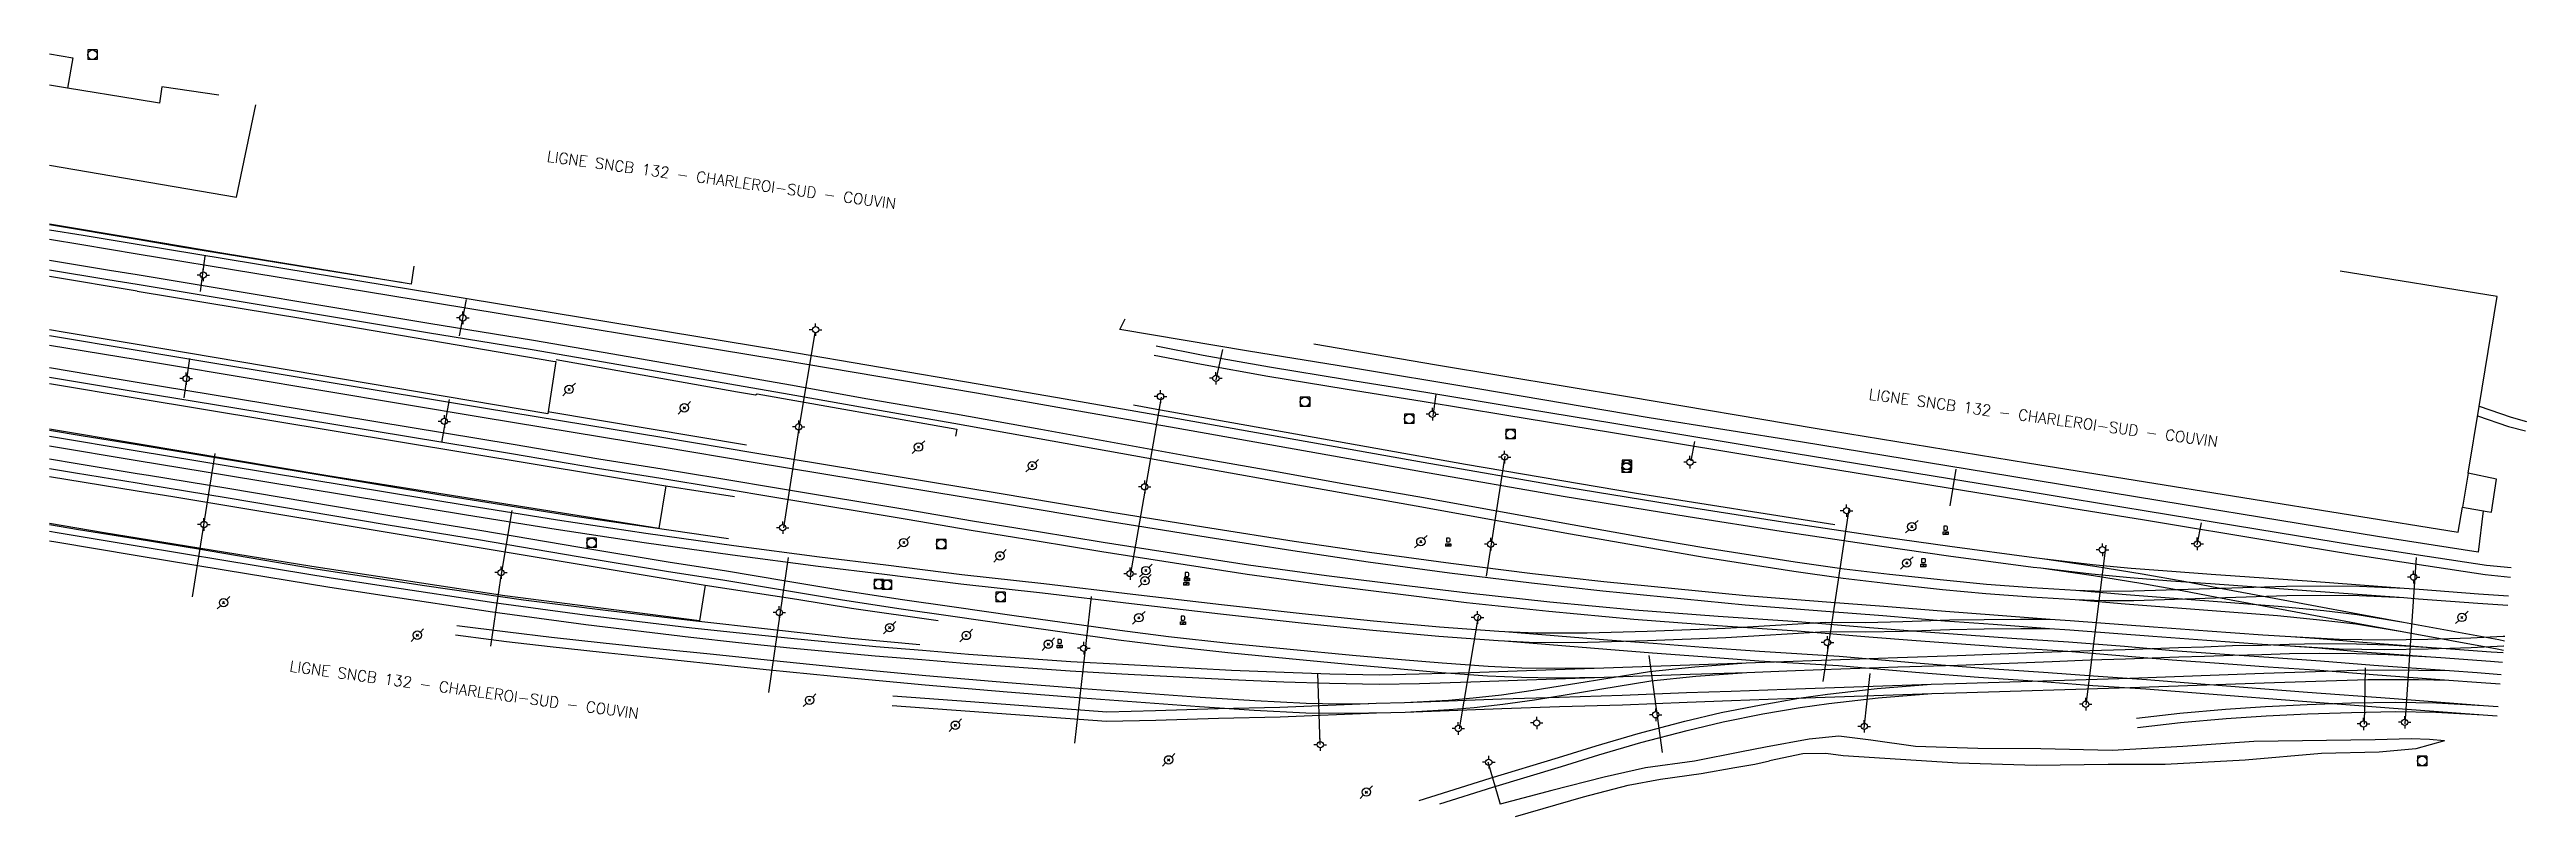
# Model space of a CAD drawing. Header units: millimetres. Extents: x 155000 to 156001, y 121015 to 121765.
# Drawn here: x 155000 to 155395.7, y 121426.9 to 121549.5 of the extents above; entities that cross this region are included whole.
import ezdxf
from ezdxf.enums import TextEntityAlignment as Align

# ---------------------------------------------------------------- set-up
doc = ezdxf.new("R2010")
doc.units = ezdxf.units.MM
doc.layers.get('0').update_dxf_attribs({"linetype": 'CONTINUOUS'})
for name, color, linetype in [('W0101', 7, 'CONTINUOUS'), ('W0104', 1, 'CONTINUOUS'), ('W0211', 2, 'CONTINUOUS'), ('W0214', 2, 'CONTINUOUS'), ('W0420', 7, 'CONTINUOUS'), ('W0438', 7, 'CONTINUOUS'), ('W0473', 7, 'CONTINUOUS'), ('W0610', 7, 'CONTINUOUS'), ('W0611', 7, 'CONTINUOUS'), ('W0700', 7, 'CONTINUOUS'), ('W0710', 7, 'CONTINUOUS'), ('W0989', 7, 'CONTINUOUS')]:
    doc.layers.add(name, color=color, linetype=linetype)
doc.styles.get("Standard").update_dxf_attribs({"font": 'romans.shx', "width": 0.85})

msp = doc.modelspace()

# ---------------------------------------------------------------- texts
at = {"layer": 'W0989'}
for p in [(155079.48, 121532.43), (155290.64, 121494.42), (155038.37, 121450.99)]:
    msp.add_text('LIGNE SNCB 132 - CHARLEROI-SUD - COUVIN', height=1.75, rotation=352.2192, dxfattribs=at).set_placement(p, align=Align.MIDDLE_LEFT)

# ---------------------------------------------------------------- blocks, each defined once
blk = doc.blocks.new('T610')
for p, q in [((-0.500001, 0), (-1.000002, 0)), ((0, 0.500001), (0, 1.000002)), ((0.500001, 0), (1.000002, 0)), ((0, -0.500001), (0, -1.000002))]:
    blk.add_line(p, q)
blk.add_ellipse((0, 0), major_axis=(-0.353554, 0.353554), ratio=1, start_param=3.926990817, end_param=10.2101761242)
blk = doc.blocks.new('T438')
for p, q in [((-0.4, 0.2), (0.4, 0.2)), ((-0.4, -0.2), (-0.4, 0.2)), ((0.15, 1.1), (-0.3, 1.1)), ((-0.3, 1.1), (-0.3, 0.5)), ((-0.3, 0.5), (0.15, 0.5)), ((0.3, 0.65), (0.3, 0.95)), ((0.4, 0.2), (0.4, -0.2))]:
    blk.add_line(p, q)
at = {"flags": 128}
for points in [[(-0.4, -0.2), (0.4, 0.2)], [(0.4, -0.2), (-0.4, -0.2)]]:
    blk.add_lwpolyline(points, dxfattribs=at)
for centre, major_axis, start_param, end_param in [((0.15, 0.95), (0.106, -0.106), 0.785398, 2.356194), ((0.15, 0.65), (0.106, 0.106), 3.926991, 5.497787)]:
    blk.add_ellipse(centre, major_axis=major_axis, ratio=1, start_param=start_param, end_param=end_param)
blk = doc.blocks.new('T473')
for p, q in [((-0.166667, 0.166667), (0.166667, -0.166667)), ((-0.166667, -0.166667), (0.166667, 0.166667)), ((0.500001, 0.500001), (1.000002, 1.000002)), ((-1.000002, -1.000002), (-0.500001, -0.500001))]:
    blk.add_line(p, q)
blk.add_ellipse((0, 0), major_axis=(0.471405, 0.471405), ratio=1, start_param=5.4977871438, end_param=11.780972451)
blk = doc.blocks.new('T420')
for p, q in [((0.75, 0.75), (-0.75, 0.75)), ((-0.75, 0.75), (-0.75, -0.75)), ((0.75, 0.75), (0.75, -0.75)), ((0.75, -0.75), (-0.75, -0.75))]:
    blk.add_line(p, q)
blk.add_ellipse((0, 0), major_axis=(-0.53, 0.53), ratio=1, start_param=3.926991, end_param=10.210176)

# ---------------------------------------------------------------- linework, layer by layer
at = {"layer": 'W0101'}
for points in [[(155014, 121541.49), (155002.85, 121543.31), (155000, 121543.78)], [(155027.05, 121542.19), (155017.92, 121543.52), (155017.58, 121540.9), (155014, 121541.49)], [(155014, 121528.58), (155029.88, 121525.88), (155032.95, 121540.63), (155032.95, 121540.63), (155032.95, 121540.63)], [(155000, 121530.97), (155014, 121528.58)]]:
    msp.add_lwpolyline(points, dxfattribs=at)
at = {"layer": 'W0104'}
for points in [[(155000, 121548.77), (155003.7, 121548.15), (155002.85, 121543.31)], [(155014, 121519.23), (155000, 121521.58)], [(155058.22, 121514.86), (155057.76, 121511.98), (155027.86, 121516.9), (155014, 121519.23)], [(155014, 121510.86), (155000, 121513.18)], [(155201.98, 121502.44), (155221.55, 121499.07), (155252.39, 121493.97), (155282.05, 121488.99), (155315.96, 121483.42), (155384.76, 121472.38), (155385.44, 121476.34), (155389.4, 121475.65), (155390.08, 121475.53), (155390.88, 121480.85), (155386.38, 121481.77), (155388.12, 121492.45), (155390.98, 121510.01), (155365.92, 121514.07)], [(155014, 121510.86), (155040.78, 121506.42), (155080.41, 121499.7), (155080.86, 121499.62), (155079.58, 121491.26), (155014, 121502.32)], [(155014, 121502.32), (155002.47, 121504.26), (155000, 121504.68)], [(155000, 121496.11), (155014, 121493.79)], [(155014, 121493.79), (155098.47, 121479.77), (155097.34, 121472.93), (155044.44, 121481.38), (155014, 121486.46)], [(155014, 121486.46), (155000, 121488.81)], [(155000, 121481.27), (155014, 121478.97)], [(155386.38, 121481.77), (155385.44, 121476.34)], [(155014, 121478.97), (155019.67, 121478.04), (155061.59, 121471.06), (155104.74, 121463.9), (155103.85, 121458.2), (155072.72, 121462.16), (155041.91, 121466.87), (155014, 121471.4)], [(155014, 121471.4), (155008.74, 121472.26), (155000, 121473.73)]]:
    msp.add_lwpolyline(points, dxfattribs=at)
at = {"layer": 'W0211'}
for points in [[(155274.09, 121438), (155270.27, 121437.27), (155262.77, 121435.75), (155254.95, 121434.68), (155248.32, 121433.19), (155239.99, 121431.07), (155231.75, 121428.88)], [(155382.57, 121439.03), (155380.2, 121439.23), (155377.25, 121439.34), (155371.5, 121439.18), (155352.12, 121438.9), (155340.8, 121438.11), (155329.48, 121437.48), (155318.11, 121437.74), (155308.04, 121437.77), (155298.07, 121438.14), (155290.93, 121439.15), (155285.84, 121439.76), (155281.11, 121439.31), (155274.09, 121438)]]:
    msp.add_lwpolyline(points, dxfattribs=at)
at = {"layer": 'W0214'}
for points in [[(155382.57, 121439.03), (155377.99, 121437.72), (155372.14, 121437.22), (155362.96, 121437), (155350.73, 121435.94), (155337.94, 121435.25), (155328.86, 121435.24), (155317.36, 121435.1), (155304.83, 121435.47), (155286.51, 121436.61), (155283.76, 121437.01), (155280.1, 121436.95), (155274.77, 121435.81)], [(155234.2, 121426.94), (155245.06, 121430.09), (155252.17, 121431.95), (155257.36, 121432.9), (155263.82, 121433.82), (155269.24, 121434.75), (155272.42, 121435.31), (155274.77, 121435.81)]]:
    msp.add_lwpolyline(points, dxfattribs=at)
at = {"layer": 'W0611'}
for points in [[(155024.12, 121510.78), (155024.85, 121516.47)], [(155066.56, 121509.55), (155065.45, 121503.71)], [(155117.32, 121473.04), (155119.82, 121489.28), (155122.33, 121504.2)], [(155187.4, 121501.54), (155186.31, 121496.68)], [(155021.48, 121493.84), (155022.42, 121500.11)], [(155063.84, 121493.53), (155062.61, 121486.67)], [(155177.59, 121493.91), (155172.65, 121465.41)], [(155221.44, 121494.37), (155220.95, 121490.94)], [(155022.85, 121462.04), (155026.44, 121484.95)], [(155229.55, 121465.31), (155232.54, 121484.51)], [(155262.22, 121483.73), (155262.85, 121486.83)], [(155303.63, 121476.58), (155304.58, 121482.4)], [(155073.85, 121475.82), (155072.05, 121465.03), (155070.43, 121454.13)], [(155283.31, 121448.51), (155287.46, 121476.04)], [(155343.06, 121470.32), (155343.74, 121473.83)], [(155328.5, 121470.3), (155325.31, 121444.79)], [(155114.89, 121446.74), (155116.76, 121459.6), (155118.06, 121468.32)], [(155378.08, 121468.33), (155376.25, 121441.71)], [(155166.4, 121462.06), (155163.75, 121438.63)], [(155225.26, 121440.94), (155228.28, 121458.92)], [(155202.99, 121438.43), (155202.61, 121449.81)], [(155255.5, 121452.67), (155257.59, 121437.17)], [(155289.9, 121441.05), (155290.86, 121449.79)], [(155369.82, 121441.67), (155369.97, 121450.7)], [(155229.78, 121435.68), (155231.75, 121428.88)]]:
    msp.add_lwpolyline(points, dxfattribs=at)
at = {"layer": 'W0700'}
for points in [[(155000, 121520.68), (155005.38, 121519.78), (155014, 121518.36)], [(155000, 121519.15), (155005.14, 121518.29), (155014, 121516.83)], [(155014, 121518.36), (155033.04, 121515.21), (155062.19, 121510.43), (155117.13, 121501.36), (155148.34, 121496.08), (155162.25, 121493.68), (155180.25, 121490.52), (155219.45, 121483.52), (155242.07, 121479.62), (155261.99, 121476.34), (155276.86, 121473.99)], [(155014, 121516.83), (155032.79, 121513.71), (155061.95, 121508.94), (155116.88, 121499.87), (155148.09, 121494.59), (155161.99, 121492.19), (155179.98, 121489.03), (155219.19, 121482.04), (155241.81, 121478.13), (155261.75, 121474.84), (155276.64, 121472.5)], [(155000, 121515.8), (155009.58, 121514.23), (155014, 121513.5)], [(155000, 121514.27), (155009.33, 121512.74), (155014, 121511.97)], [(155014, 121513.5), (155060.61, 121505.76), (155077.33, 121503.03), (155089.98, 121500.85), (155118.39, 121495.89), (155130.73, 121493.68), (155144.71, 121491.25), (155158.35, 121488.79), (155182.38, 121484.47), (155195.44, 121482.14), (155207.2, 121480.05), (155218.58, 121478.06), (155243.23, 121473.58), (155254.82, 121471.53), (155264.58, 121469.85), (155278.87, 121467.64)], [(155014, 121511.97), (155060.36, 121504.27), (155077.08, 121501.54), (155089.72, 121499.37), (155118.13, 121494.41), (155130.47, 121492.2), (155144.45, 121489.76), (155158.08, 121487.3), (155182.11, 121482.99), (155195.18, 121480.66), (155206.93, 121478.57), (155218.31, 121476.57), (155242.96, 121472.09), (155254.56, 121470.04), (155264.33, 121468.36), (155278.64, 121466.14)], [(155000, 121503.76), (155014, 121501.45)], [(155000, 121502.23), (155014, 121499.92)], [(155014, 121501.45), (155018.44, 121500.71), (155069.33, 121492.23), (155098.13, 121487.46), (155112.66, 121485.02), (155151.7, 121478.58), (155169.71, 121475.56), (155185.35, 121473.06), (155198.83, 121470.92), (155210.85, 121469.14), (155223.85, 121467.38), (155236.92, 121465.74), (155248.29, 121464.49), (155271, 121462.26), (155283.88, 121461.22)], [(155176.46, 121500.64), (155176.46, 121500.64), (155184.01, 121499.17), (155194.61, 121497.27), (155206.95, 121495.25), (155219.6, 121493.22), (155232.46, 121491.09), (155249.65, 121488.27), (155278.79, 121483.45)], [(155176.76, 121502.1), (155176.76, 121502.1), (155184.28, 121500.65), (155194.87, 121498.76), (155207.19, 121496.74), (155219.84, 121494.71), (155232.7, 121492.58), (155249.9, 121489.76), (155279.04, 121484.94)], [(155000, 121498.65), (155006.61, 121497.55), (155014, 121496.33)], [(155000, 121497.12), (155006.36, 121496.06), (155014, 121494.8)], [(155014, 121499.92), (155018.19, 121499.23), (155069.09, 121490.74), (155097.88, 121485.97), (155112.41, 121483.53), (155151.45, 121477.09), (155169.46, 121474.07), (155185.11, 121471.57), (155198.6, 121469.42), (155210.64, 121467.64), (155223.66, 121465.88), (155236.74, 121464.24), (155248.14, 121462.99), (155270.87, 121460.75), (155283.76, 121459.72)], [(155014, 121496.33), (155029.86, 121493.73), (155074.07, 121486.39), (155087.76, 121484.08), (155097.89, 121482.49), (155106.92, 121480.98), (155117.07, 121479.26), (155137.27, 121475.91), (155147.46, 121474.19), (155158, 121472.46), (155168.33, 121470.74), (155191.55, 121467.16), (155204, 121465.45), (155217.26, 121463.77), (155226.54, 121462.64), (155239.67, 121461.25), (155253.21, 121459.97), (155266.58, 121458.92), (155279.27, 121458.08), (155290.73, 121457.11)], [(155014, 121494.8), (155029.61, 121492.24), (155073.82, 121484.9), (155087.51, 121482.59), (155097.64, 121481), (155106.67, 121479.49), (155116.83, 121477.77), (155137.02, 121474.42), (155147.22, 121472.7), (155157.75, 121470.96), (155168.09, 121469.25), (155191.34, 121465.67), (155203.8, 121463.95), (155217.07, 121462.27), (155226.36, 121461.14), (155239.52, 121459.74), (155253.08, 121458.46), (155266.47, 121457.42), (155279.15, 121456.57), (155290.61, 121455.61)], [(155388.12, 121492.47), (155393.24, 121490.71), (155395.68, 121490.04)], [(155387.88, 121490.96), (155392.8, 121489.26), (155395.5, 121488.52)], [(155000, 121487.69), (155014, 121485.36)], [(155000, 121486.16), (155014, 121483.83)], [(155014, 121485.36), (155028.53, 121482.95), (155066.85, 121476.63), (155081.17, 121474.35), (155095.23, 121472.19), (155109.29, 121470.21), (155122.99, 121468.43), (155133.58, 121467.13), (155145.75, 121465.61), (155158.81, 121464.14), (155173.03, 121462.45), (155187.22, 121460.82), (155200.1, 121459.36), (155211.52, 121458.18), (155222.04, 121457.24), (155231.54, 121456.55), (155232.49, 121456.48), (155248.87, 121455.16), (155256.18, 121454.61), (155264.14, 121453.99), (155273.16, 121453.33), (155285.9, 121452.55)], [(155279.04, 121484.94), (155315.3, 121479.01), (155323.28, 121477.7), (155334.9, 121475.79), (155356.03, 121472.31), (155368.36, 121470.29), (155379.82, 121468.5), (155389.27, 121467.08), (155393.25, 121466.69)], [(155000, 121484.05), (155004.4, 121483.32), (155014, 121481.75)], [(155000, 121482.52), (155004.16, 121481.84), (155014, 121480.22)], [(155014, 121483.83), (155028.28, 121481.46), (155066.61, 121475.14), (155080.94, 121472.86), (155095.01, 121470.7), (155109.08, 121468.71), (155122.8, 121466.93), (155133.4, 121465.63), (155145.58, 121464.11), (155158.63, 121462.64), (155172.85, 121460.95), (155187.05, 121459.32), (155199.94, 121457.86), (155211.37, 121456.68), (155221.92, 121455.73), (155231.42, 121455.05), (155232.4, 121454.97), (155248.75, 121453.65), (155256.06, 121453.1), (155264.03, 121452.49), (155273.06, 121451.82), (155285.77, 121451.05)], [(155014, 121481.75), (155015.8, 121481.46), (155028.47, 121479.37), (155054.02, 121475.06), (155068.76, 121472.65), (155084.71, 121469.98), (155099.14, 121467.58), (155107.8, 121466.21), (155117.63, 121464.57), (155126.59, 121463.11), (155135.88, 121461.67), (155144.51, 121460.42), (155154.1, 121459.04), (155170.98, 121456.68), (155178.74, 121455.71), (155188.38, 121454.63), (155198.16, 121453.65), (155208.16, 121452.71), (155215.95, 121452.01), (155222.49, 121451.46), (155229.79, 121450.93), (155235.18, 121450.68), (155240.4, 121450.62), (155248.31, 121450.69)], [(155278.79, 121483.45), (155315.06, 121477.52), (155323.04, 121476.21), (155334.66, 121474.3), (155355.79, 121470.82), (155368.12, 121468.8), (155379.59, 121467.01), (155389.08, 121465.58), (155393.11, 121465.18)], [(155014, 121480.22), (155015.55, 121479.96), (155028.22, 121477.88), (155053.77, 121473.57), (155068.52, 121471.16), (155084.47, 121468.49), (155098.9, 121466.09)], [(155276.86, 121473.99), (155292.9, 121471.61), (155303.54, 121470.1), (155317.06, 121468.29), (155318.3, 121468.15), (155326.34, 121467.21), (155332.51, 121466.62), (155339.01, 121466.11), (155345.31, 121465.66), (155361.4, 121464.51), (155376.15, 121463.41), (155378.56, 121463.23), (155388.04, 121462.53), (155392.82, 121462.17)], [(155000, 121472.52), (155001.22, 121472.32), (155014, 121470.18)], [(155000, 121470.99), (155000.98, 121470.83), (155014, 121468.65)], [(155014, 121470.18), (155028.17, 121467.82), (155045.01, 121465.05), (155053.36, 121463.76), (155070.98, 121461.12), (155085.88, 121459.12), (155102.61, 121457.07), (155110.22, 121456.25), (155118.42, 121455.41), (155132.02, 121454.11), (155139.44, 121453.49), (155146.78, 121452.88), (155163.14, 121451.72), (155171.38, 121451.25), (155188.8, 121450.33), (155197.21, 121449.97), (155204.51, 121449.74), (155212.41, 121449.59), (155218.79, 121449.7), (155227, 121449.96), (155235.96, 121450.24), (155248.31, 121450.69), (155262.02, 121451.18), (155271.05, 121451.47)], [(155014, 121468.65), (155027.92, 121466.33), (155044.77, 121463.56), (155053.14, 121462.27), (155070.77, 121459.63), (155085.68, 121457.62), (155102.44, 121455.57), (155110.06, 121454.75), (155118.27, 121453.9), (155131.88, 121452.61), (155139.32, 121451.99), (155146.67, 121451.37), (155163.05, 121450.21), (155171.3, 121449.74), (155188.73, 121448.82), (155197.16, 121448.46), (155204.48, 121448.23), (155212.41, 121448.08), (155218.83, 121448.19), (155227.05, 121448.45), (155236.01, 121448.74), (155248.33, 121449.18), (155262.07, 121449.67), (155271.14, 121449.96)], [(155276.64, 121472.5), (155292.68, 121470.12), (155303.33, 121468.6), (155316.87, 121466.79), (155318.08, 121466.65), (155326.18, 121465.71), (155332.38, 121465.12), (155338.89, 121464.6), (155345.21, 121464.15), (155361.29, 121463), (155376.08, 121461.9), (155378.44, 121461.73), (155387.93, 121461.02), (155392.68, 121460.67)], [(155098.9, 121466.09), (155107.56, 121464.72), (155117.39, 121463.08), (155126.36, 121461.62), (155135.66, 121460.18), (155144.29, 121458.93), (155153.88, 121457.55), (155170.78, 121455.18), (155178.57, 121454.21), (155188.22, 121453.13), (155198.02, 121452.15), (155208.02, 121451.21), (155215.82, 121450.51), (155222.37, 121449.95), (155229.7, 121449.43), (155235.14, 121449.18), (155240.4, 121449.1), (155248.33, 121449.18)], [(155278.64, 121466.14), (155286.5, 121465.02), (155293.78, 121464.14), (155302.4, 121463.22), (155309.31, 121462.55), (155316.54, 121462.01), (155323.59, 121461.59), (155331.59, 121460.88), (155355.89, 121459.03), (155363.14, 121458.32), (155368.43, 121457.7), (155375.81, 121456.51)], [(155278.87, 121467.64), (155286.7, 121466.51), (155293.95, 121465.65), (155302.55, 121464.72), (155309.44, 121464.05), (155316.64, 121463.51), (155323.7, 121463.1), (155331.71, 121462.39), (155356.02, 121460.53), (155363.31, 121459.82), (155368.65, 121459.19), (155376.05, 121458)], [(155318.08, 121466.65), (155326.52, 121465.43), (155334.05, 121464.23), (155340.66, 121463.04), (155346.19, 121461.97), (155361.12, 121459.22), (155368.52, 121457.83), (155375.81, 121456.51), (155390.97, 121453.71), (155392.01, 121453.51)], [(155318.3, 121468.15), (155326.75, 121466.92), (155334.31, 121465.71), (155340.93, 121464.52), (155346.47, 121463.46), (155361.39, 121460.71), (155368.79, 121459.31), (155376.05, 121458), (155391.24, 121455.19), (155392.15, 121455.02)], [(155283.88, 121461.22), (155293, 121460.53), (155302.88, 121459.72), (155310.6, 121459.16), (155319.59, 121458.45)], [(155323.59, 121461.59), (155328.13, 121461.44), (155332.93, 121461.45), (155357.39, 121462.24), (155362.77, 121462.29), (155368.94, 121462.22), (155376.08, 121461.9)], [(155323.7, 121463.1), (155328.14, 121462.95), (155332.9, 121462.96), (155357.36, 121463.75), (155362.77, 121463.8), (155368.98, 121463.73), (155376.15, 121463.41)], [(155065.05, 121457.47), (155073.2, 121456.41), (155080.16, 121455.59), (155088.45, 121454.67), (155097.51, 121453.72), (155105.51, 121452.9), (155115.16, 121451.89), (155128.16, 121450.58), (155140, 121449.45), (155153.08, 121448.36), (155165.13, 121447.4), (155183.83, 121446.02), (155192.53, 121445.45), (155200.76, 121445.02), (155205.98, 121444.94), (155210.73, 121444.99), (155211.93, 121445.02), (155216.47, 121445.13), (155231.94, 121445.71), (155241.17, 121446), (155251.21, 121446.29), (155261.52, 121446.72), (155268.64, 121446.96), (155277.4, 121447.28)], [(155232.49, 121456.48), (155237.43, 121456.26), (155245.65, 121456.29), (155255.22, 121456.55), (155267.68, 121457.03), (155283.75, 121457.97)], [(155283.75, 121457.97), (155290.08, 121457.95), (155296.05, 121458.07), (155303.5, 121458.34), (155309.04, 121458.43), (155314.87, 121458.48), (155319.59, 121458.45), (155322.81, 121458.25), (155336.11, 121457.24), (155344.73, 121456.61), (155353.54, 121455.97), (155358.04, 121455.67), (155362.56, 121455.37), (155368.85, 121454.81), (155380.52, 121453.93)], [(155283.76, 121459.72), (155292.88, 121459.03), (155302.77, 121458.21), (155310.49, 121457.65), (155319.48, 121456.95)], [(155283.83, 121456.46), (155290.09, 121456.44), (155296.09, 121456.56), (155303.54, 121456.83), (155309.06, 121456.92), (155314.88, 121456.97), (155319.48, 121456.95), (155322.71, 121456.75), (155336, 121455.74), (155344.62, 121455.1), (155353.44, 121454.47), (155357.94, 121454.17), (155362.44, 121453.86), (155368.73, 121453.31), (155380.41, 121452.43)], [(155290.73, 121457.11), (155298.28, 121456.53), (155313.48, 121455.43), (155322.51, 121454.82), (155331.49, 121454.12), (155339.2, 121453.47), (155347.46, 121452.88), (155354.5, 121452.36), (155362.79, 121451.79), (155371.31, 121451.12), (155383.36, 121450.24), (155387.78, 121449.91), (155391.64, 121449.61)], [(155064.86, 121455.98), (155070.57, 121455.23), (155073.02, 121454.91), (155079.99, 121454.09), (155088.29, 121453.17), (155097.36, 121452.22), (155105.35, 121451.4), (155115.01, 121450.38), (155128.01, 121449.07), (155139.87, 121447.94), (155152.95, 121446.85), (155165.01, 121445.9), (155183.72, 121444.51), (155192.44, 121443.94), (155200.71, 121443.51), (155205.98, 121443.43), (155210.76, 121443.48), (155211.99, 121443.51), (155216.53, 121443.62), (155231.99, 121444.2), (155241.22, 121444.49), (155251.27, 121444.78), (155261.58, 121445.21), (155268.69, 121445.45), (155277.46, 121445.77)], [(155232.4, 121454.97), (155237.4, 121454.75), (155245.67, 121454.78), (155255.27, 121455.04), (155267.76, 121455.52), (155283.83, 121456.46)], [(155283.04, 121451.92), (155295.18, 121452.33), (155304.75, 121452.63), (155319.83, 121453.23), (155325.93, 121453.46), (155331.55, 121453.61), (155340.08, 121453.95), (155344.21, 121454.04), (155348.73, 121454.24), (155353.38, 121454.32), (155357.76, 121454.48), (155362.68, 121454.56), (155368.55, 121454.49), (155373.65, 121454.33), (155380.52, 121453.93), (155382.11, 121453.84), (155390.02, 121453.25), (155391.97, 121453.11)], [(155283.09, 121450.41), (155295.23, 121450.82), (155304.81, 121451.12), (155319.89, 121451.72), (155325.98, 121451.95), (155331.6, 121452.1), (155340.13, 121452.43), (155344.26, 121452.53), (155348.78, 121452.73), (155353.42, 121452.81), (155357.8, 121452.97), (155362.68, 121453.05), (155368.52, 121452.98), (155373.58, 121452.82), (155380.41, 121452.43), (155382.01, 121452.33), (155389.91, 121451.74), (155391.83, 121451.6)], [(155290.61, 121455.61), (155298.17, 121455.03), (155313.38, 121453.92), (155322.39, 121453.32), (155331.37, 121452.61), (155339.08, 121451.96), (155347.35, 121451.37), (155354.39, 121450.85), (155362.67, 121450.29), (155371.19, 121449.61), (155383.3, 121448.73), (155387.67, 121448.41), (155391.5, 121448.11)], [(155357.94, 121454.17), (155365.74, 121453.74), (155373.01, 121453.62), (155379.96, 121453.73), (155386.86, 121453.94), (155392, 121454.22), (155392.07, 121454.22)], [(155358.04, 121455.67), (155365.8, 121455.25), (155373.01, 121455.13), (155379.92, 121455.24), (155386.79, 121455.45), (155391.94, 121455.73), (155392.22, 121455.74)], [(155216.47, 121445.13), (155223.47, 121445.51), (155227.42, 121445.88), (155231.96, 121446.37), (155237, 121447.09), (155255.61, 121450.07), (155262.84, 121450.86), (155271.05, 121451.47), (155283.04, 121451.92)], [(155216.53, 121443.62), (155223.58, 121444.01), (155227.57, 121444.37), (155232.15, 121444.88), (155237.23, 121445.59), (155255.81, 121448.58), (155262.98, 121449.36), (155271.14, 121449.96), (155277.52, 121450.2), (155283.09, 121450.41)], [(155277.4, 121447.28), (155300.6, 121448.07), (155304.49, 121448.2), (155332.33, 121449.04), (155353.7, 121449.81), (155361.98, 121450.08), (155370.33, 121450.34), (155378.43, 121450.33), (155383.36, 121450.24)], [(155277.46, 121445.77), (155300.68, 121446.56), (155304.54, 121446.69), (155332.38, 121447.53), (155353.76, 121448.3), (155362.03, 121448.57), (155370.35, 121448.83), (155378.41, 121448.82), (155383.3, 121448.73)], [(155285.77, 121451.05), (155298.71, 121449.91), (155308.12, 121449.2), (155318.4, 121448.49), (155326.38, 121447.87), (155334.89, 121447.32), (155344.26, 121446.57), (155360.59, 121445.31), (155373.74, 121444.31), (155388.74, 121443.16), (155391.02, 121442.99)], [(155285.9, 121452.55), (155298.84, 121451.41), (155308.23, 121450.7), (155318.51, 121450), (155326.49, 121449.38), (155335, 121448.82), (155344.37, 121448.08), (155360.71, 121446.82), (155373.86, 121445.81), (155388.83, 121444.67), (155391.16, 121444.49)], [(155134.71, 121446.19), (155147.11, 121445.28), (155168.88, 121443.65), (155176.68, 121443.84), (155186.67, 121444.16), (155196.53, 121444.39), (155211.93, 121445.02)], [(155218.78, 121429.5), (155230.12, 121433.05), (155241.07, 121436.37), (155247.05, 121438.22), (155253.77, 121440.18), (155261.23, 121442.16), (155267.04, 121443.53), (155273.4, 121444.79), (155279.42, 121445.84), (155284.03, 121446.48), (155291.95, 121447.38), (155300.6, 121448.07)], [(155222.08, 121428.95), (155230.57, 121431.61), (155241.51, 121434.92), (155247.48, 121436.78), (155254.18, 121438.73), (155261.59, 121440.69), (155267.36, 121442.06), (155273.68, 121443.31), (155279.65, 121444.34), (155284.22, 121444.98), (155292.1, 121445.87), (155300.68, 121446.56)], [(155333.39, 121442.66), (155340.28, 121443.45), (155347.58, 121444.1), (155354.01, 121444.51), (155360.66, 121444.83), (155367.71, 121445.08), (155374.72, 121445.2), (155381.28, 121445.11), (155388.83, 121444.67)], [(155134.6, 121444.69), (155147, 121443.78), (155168.84, 121442.14), (155176.73, 121442.33), (155186.72, 121442.65), (155196.58, 121442.88), (155211.99, 121443.51)], [(155333.56, 121441.16), (155340.43, 121441.95), (155347.69, 121442.59), (155354.1, 121443.01), (155360.72, 121443.32), (155367.75, 121443.57), (155374.73, 121443.69), (155381.22, 121443.6), (155388.74, 121443.16)]]:
    msp.add_lwpolyline(points, dxfattribs=at)
at = {"layer": 'W0710'}
for points in [[(155014, 121519.09), (155000, 121521.44)], [(155056.2, 121512.23), (155043.46, 121514.27), (155021.07, 121517.91), (155014, 121519.09)], [(155388.74, 121475.76), (155387.97, 121469.14), (155371.88, 121471.69), (155340.69, 121476.77), (155309.88, 121481.83), (155279.73, 121486.77), (155255.55, 121490.63), (155228.18, 121495.26), (155207.67, 121498.69), (155191.55, 121501.28), (155170.96, 121504.71), (155171.82, 121506.42)], [(155080.93, 121499.95), (155109.91, 121494.79), (155112.77, 121494.32), (155113.02, 121494.48), (155144.96, 121488.79), (155144.73, 121487.7)], [(155285.19, 121473.51), (155253.52, 121478.53), (155226.19, 121483.18), (155197.53, 121488.27), (155176.86, 121491.97), (155173.14, 121492.63), (155173.14, 121492.63)], [(155014, 121486.29), (155005.04, 121487.76), (155000, 121488.6)], [(155111.34, 121486.23), (155079.62, 121491.56)], [(155108.46, 121471.27), (155083.92, 121474.85), (155062.84, 121478.24), (155014, 121486.29)], [(155098.47, 121479.77), (155109.43, 121478.05)], [(155014, 121471.22), (155004.61, 121472.75), (155000, 121473.51)], [(155139.04, 121454.35), (155127.98, 121455.36), (155115.15, 121456.79), (155102.77, 121458.17), (155088.83, 121459.84), (155075.69, 121461.51), (155059.88, 121463.78), (155042.16, 121466.5), (155023.82, 121469.63), (155014, 121471.22)], [(155104.71, 121463.91), (155119.39, 121461.67), (155128.1, 121460.22), (155141.96, 121458.22)]]:
    msp.add_lwpolyline(points, dxfattribs=at)

# ---------------------------------------------------------------- block references
at = {"layer": 'W0420'}
for p in [(155006.86, 121548.64), (155200.55, 121493.18), (155217.21, 121490.45), (155233.37, 121488.01), (155251.89, 121482.63), (155251.95, 121483.12), (155086.59, 121470.65), (155142.45, 121470.44), (155132.47, 121464.07), (155133.77, 121463.95), (155151.93, 121462), (155379.03, 121435.8)]:
    msp.add_blockref('T420', p, dxfattribs=at)
at = {"layer": 'W0438'}
for p in [(155302.89, 121472.19), (155223.46, 121470.3), (155181.58, 121464.09), (155181.69, 121464.79), (155299.35, 121467.02), (155181.06, 121457.82), (155161.36, 121454.1)]:
    msp.add_blockref('T438', p, dxfattribs=at)
at = {"layer": 'W0473'}
for p in [(155083, 121495.16), (155101.41, 121492.22), (155138.81, 121485.95), (155156.98, 121482.98), (155297.49, 121473.23), (155136.45, 121470.69), (155151.82, 121468.57), (155219.06, 121470.84), (155174.98, 121464.59), (155175.13, 121466.22), (155296.68, 121467.43), (155027.8, 121461.09), (155058.76, 121455.9), (155134.21, 121457.1), (155146.44, 121455.85), (155174.01, 121458.68), (155385.36, 121458.74), (155159.55, 121454.46), (155121.41, 121445.51), (155144.69, 121441.52), (155178.78, 121435.98), (155210.35, 121430.83)]:
    msp.add_blockref('T473', p, dxfattribs=at)
at = {"layer": 'W0610'}
for p in [(155024.56, 121513.44), (155066.02, 121506.59), (155122.37, 121504.7), (155021.83, 121496.88), (155186.32, 121496.94), (155177.47, 121494.03), (155063.07, 121490.05), (155119.68, 121489.18), (155220.9, 121491.2), (155232.44, 121484.35), (155262.05, 121483.54), (155174.95, 121479.6), (155287.07, 121475.78), (155024.66, 121473.58), (155117.12, 121473.07), (155230.22, 121470.43), (155327.94, 121469.54), (155343.09, 121470.48), (155072.13, 121465.89), (155172.61, 121465.72), (155377.65, 121465.17), (155116.57, 121459.52), (155228.1, 121458.73), (155165.21, 121453.81), (155284.01, 121454.73), (155325.27, 121444.87), (155225.04, 121441), (155237.57, 121441.88), (155256.58, 121443.18), (155289.89, 121441.33), (155369.64, 121441.71), (155376.22, 121441.98), (155202.99, 121438.4), (155229.91, 121435.6)]:
    msp.add_blockref('T610', p, dxfattribs=at)

msp.set_redraw_order([(e.dxf.handle, doc.entitydb.next_handle()) for e in msp.query("TEXT MTEXT ATTDEF DIMENSION ARC_DIMENSION")])  # texts and dimensions are drawn at this point

doc.saveas('drawing.dxf')
